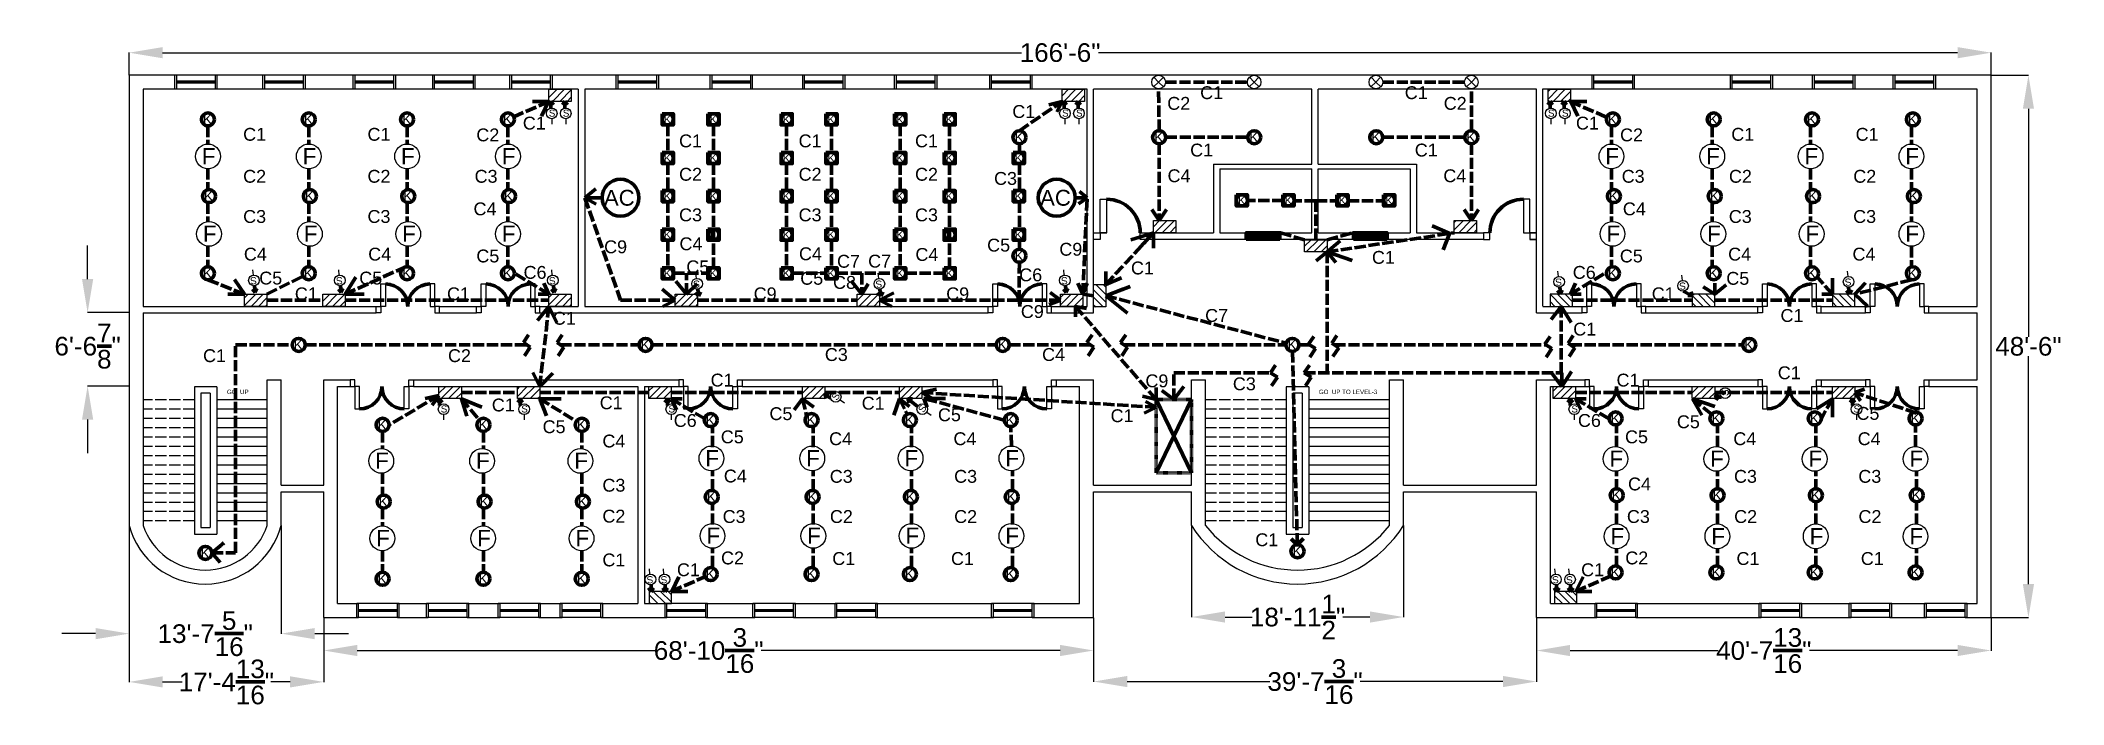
# Model space of a CAD drawing. Header units: inches. Extents: x -110 to 2061, y -108 to 604.
import ezdxf

# ---------------------------------------------------------------- set-up
doc = ezdxf.new("R2010")
doc.units = ezdxf.units.IN
doc.header["$MEASUREMENT"] = 0
for name, pattern in [('ACAD_ISO02W100', [15, 12, -3]), ('ACAD_ISO03W100', [30, 12, -18]), ('DASHDOT', [1, 0.5, -0.25, 0, -0.25])]:
    doc.linetypes.add(name, pattern=pattern)
doc.layers.add('Conduit', color=131, linetype='Continuous', plot=False)
for name, color, linetype in [('Door', 40, 'Continuous'), ('Fan', 5, 'Continuous'), ('Light', 2, 'Continuous'), ('Measurement', 253, 'Continuous'), ('Sitchboard', 220, 'Continuous'), ('Socket', 110, 'Continuous'), ('Stairase', 120, 'Continuous'), ('Window', 90, 'Continuous')]:
    doc.layers.add(name, color=color, linetype=linetype)
doc.styles.get("Standard").update_dxf_attribs({"font": 'arial.ttf'})
doc.dimstyles.new('Annotative', dxfattribs={"dimscale": 0, "dimtxt": 20, "dimasz": 36, "dimexe": 0.18, "dimexo": 0.0625, "dimgap": 0.09, "dimtad": 0, "dimtih": 1, "dimtoh": 1, "dimdec": 4, "dimzin": 0, "dimdsep": 46, "dimlunit": 4, "dimtxsty": 'Standard', "dimcen": 0.09, "dimadec": 0, "dimazin": 0, "dimtfac": 1, "dimtdec": 4, "dimtofl": 0, "dimtmove": 0, "dimatfit": 3, "dimfxl": 1, "dimtolj": 1, "dimtzin": 0, "dimarcsym": 0})

msp = doc.modelspace()

# ---------------------------------------------------------------- texts
at = {"layer": 'Conduit', "lineweight": 158}
for s, p in [('C2', (1098.99503, 529.93797)), ('C1', (1134.32911, 541.38876)), ('C1', (1353.87788, 541.38876)), ('C2', (1395.67262, 529.93797)), ('C1', (407.49667, 508.75822)), ('C1', (932.72386, 521.19852)), ('C1', (1537.56176, 508.75822)), ('C1', (107.3904, 496.71682)), ('C1', (240.80896, 496.71682)), ('C2', (357.64014, 496.09027)), ('C1', (575.17683, 489.65575)), ('C1', (703.42968, 489.65575)), ('C1', (828.35609, 489.65575)), ('C2', (1584.89788, 496.09027)), ('C1', (1704.24947, 496.71682)), ('C1', (1837.66803, 496.71682)), ('C1', (1123.59301, 479.82147)), ('C1', (1364.61398, 479.82147)), ('C2', (107.3904, 451.65867)), ('C2', (240.80896, 451.65867)), ('C3', (355.74394, 451.65867)), ('C2', (575.17683, 453.83235)), ('C2', (703.42968, 453.83235)), ('C2', (828.35609, 453.83235)), ('C3', (913.15732, 449.39121)), ('C4', (1099.3201, 452.25906)), ('C4', (1395.26291, 452.25906)), ('C3', (1586.65301, 451.65867)), ('C2', (1701.72905, 451.65867)), ('C2', (1835.14761, 451.65867)), ('C3', (107.3904, 408.54268)), ('C3', (240.80896, 408.54268)), ('C4', (354.57772, 416.69976)), ('C3', (575.17683, 410.25336)), ('C3', (703.42968, 410.25336)), ('C3', (828.35609, 410.25336)), ('C4', (1587.87565, 416.69976)), ('C3', (1701.58798, 408.54268)), ('C3', (1835.00654, 408.54268)), ('C4', (575.57877, 379.23103)), ('C5', (905.73407, 377.81329)), ('C4', (108.16788, 368.14572)), ('C4', (241.58644, 368.14572)), ('C5', (357.64014, 366.16009)), ('C9', (494.75183, 375.98413)), ('C4', (703.83162, 368.5438)), ('C7', (744.67647, 360.48251)), ('C7', (778.03736, 360.64003)), ('C4', (828.75803, 367.79106)), ('C9', (983.19611, 373.35744)), ('C1', (1318.63245, 364.66968)), ('C5', (1584.65336, 366.16009)), ('C4', (1700.86693, 368.14572)), ('C4', (1834.28549, 368.14572)), ('C5', (124.64955, 342.45777)), ('C5', (231.96905, 342.45777)), ('C6', (408.28502, 348.56028)), ('C5', (582.97086, 354.48251)), ('C5', (705.16278, 342.20976)), ('C8', (740.37776, 337.7934)), ('C6', (940.17348, 345.89942)), ('C1', (1060.07967, 353.28851)), ('C6', (1534.12133, 348.56028)), ('C5', (1698.91819, 342.1592)), ('C1', (162.88359, 325.52706)), ('C1', (326.15913, 325.52706)), ('C9', (655.22929, 325.52706)), ('C9', (861.80407, 325.52706)), ('C1', (1618.8993, 325.52706)), ('C1', (439.71712, 299.29416)), ('C9', (941.90951, 306.53748)), ('C7', (1139.65992, 302.35856)), ('C1', (1757.02893, 302.29372)), ('C1', (1534.62495, 287.70942)), ('C1', (64.38241, 259.18253)), ('C2', (327.21021, 259.18253)), ('C3', (731.58292, 260.37398)), ('C4', (964.69636, 260.37398)), ('C1', (608.99844, 233)), ('C9', (1075.58249, 232.18043)), ('C3', (1169.40225, 228.97206)), ('C1', (1581.10133, 233)), ('C1', (1754.13037, 240.8067)), ('C1', (374.22482, 206.26993)), ('C1', (490.01842, 208.6132)), ('C1', (771.13885, 208.18936)), ('C5', (428.73582, 182.9325)), ('C6', (569.42682, 189.65267)), ('C5', (672.12034, 196.94619)), ('C5', (852.94944, 195.75518)), ('C1', (1038.19151, 194.74768)), ('C6', (1539.69334, 189.65267)), ('C5', (1645.85299, 188.25628)), ('C5', (1838.5477, 197.24477)), ('C4', (492.89541, 167.58202)), ('C5', (619.95885, 172.05286)), ('C4', (736.17243, 170.06722)), ('C4', (869.59099, 170.06722)), ('C5', (1590.22537, 172.05286)), ('C4', (1706.43895, 170.06722)), ('C4', (1839.85751, 170.06722)), ('C3', (492.89541, 120.14326)), ('C4', (623.18115, 130.05165)), ('C3', (736.89348, 129.67967)), ('C3', (870.31204, 129.67967)), ('C4', (1593.44766, 121.51318)), ('C3', (1707.16, 129.67967)), ('C3', (1840.57856, 129.67967)), ('C2', (492.89541, 86.98219)), ('C3', (621.9585, 86.56368)), ('C2', (737.03455, 86.55428)), ('C2', (870.31204, 86.55428)), ('C3', (1592.22502, 86.56368)), ('C2', (1707.30107, 86.55427)), ('C2', (1840.71962, 86.55427)), ('C1', (1193.49001, 61.64982)), ('C1', (492.89541, 40.00401)), ('C1', (572.86725, 29.45473)), ('C2', (620.20337, 42.12268)), ('C1', (739.55497, 41.49613)), ('C1', (866.92629, 41.49613)), ('C1', (1543.13377, 29.45473)), ('C2', (1590.46989, 42.12267)), ('C1', (1709.82148, 41.49613)), ('C1', (1843.24004, 41.49613))]:
    msp.add_text(s, height=13.787057, dxfattribs=at).set_placement(p)
at = {"layer": 'Stairase', "linetype": 'ACAD_ISO02W100', "lineweight": 100}
for s, height, p in [('GO  UP', 4.747032, (90.03411, 224.8476)), ('GO  UP TO LEVEL-3', 4.7470316, (1261.66551, 224.8476))]:
    msp.add_text(s, height=height, dxfattribs=at).set_placement(p)

# ---------------------------------------------------------------- blocks, each defined once
blk = doc.blocks.new('Door large')
at = {"layer": 'Door'}
for points in [[(-53, -36), (-58, -36), (-58, -12), (-53, -12)], [(-5, -36), (0, -36), (0, -12), (-5, -12)], [(-58, -43), (-63, -43), (-63, -36), (-58, -36)], [(0, -43), (5, -43), (5, -36), (0, -36)]]:
    blk.add_lwpolyline(points, close=True, dxfattribs=at)
at = {"layer": 'Door', "lineweight": 100}
for centre, start, end in [((-53, -36), 0, 90), ((-5, -36), 90, 180)]:
    blk.add_arc(centre, 24, start, end, dxfattribs=at)
blk = doc.blocks.new('Single door')
at = {"layer": 'Door'}
for points in [[(74.8, 265.4), (81.8, 265.4), (81.8, 301.4), (74.8, 301.4)], [(31.8, 258.4), (38.8, 258.4), (38.8, 265.4), (31.8, 265.4)], [(81.8, 258.4), (88.8, 258.4), (88.8, 265.4), (81.8, 265.4)]]:
    blk.add_lwpolyline(points, close=True, dxfattribs=at)
at = {"layer": 'Door', "lineweight": 100}
blk.add_arc((74.8, 265.4), 36, 90, 180, dxfattribs=at)
blk = doc.blocks.new('*U19')
at = {"layer": 'Window'}
for p, q in [((-46.8, 0), (-46.8, 15)), ((-44.8, 15), (-46.8, 15)), ((-44.8, 0), (-46.8, 0)), ((-44.8, 0), (-44.8, 15)), ((-3.2, 15), (-44.8, 15)), ((-3.2, 8.5), (-44.8, 8.5)), ((-3.2, 7.5), (-44.8, 7.5)), ((-3.2, 6.5), (-44.8, 6.5)), ((-3.2, 0), (-44.8, 0)), ((-3.2, 0), (-3.2, 15)), ((-1.2, 15), (-3.2, 15)), ((-1.2, 0), (-3.2, 0)), ((-1.2, 0), (-1.2, 15))]:
    blk.add_line(p, q, dxfattribs=at)
blk = doc.blocks.new('Tubelight')
at = {"layer": 'Conduit', "lineweight": 100}
h = blk.add_hatch(dxfattribs=at)
h.set_pattern_fill('ANSI31', color=256)
h.paths.add_polyline_path([(-30.3, -11.1), (-17.4, -11.1), (-17.4, 3.9), (-30.3, 3.9)], flags=9)
at = {"layer": 'Light', "lineweight": 100}
blk.add_circle((-24, -3.5), 6.99, dxfattribs=at)
blk.add_text('K', height=10.7, dxfattribs=at).set_placement((-29.4, -8.8))
blk = doc.blocks.new('Fan')
at = {"layer": 'Fan'}
blk.add_circle((0, 0), 13.3, dxfattribs=at)
at = {"layer": 'Fan', "lineweight": 100}
blk.add_text('F', height=17.3, dxfattribs=at).set_placement((-6.6, -8.4))
blk = doc.blocks.new('Switchboard')
at = {"layer": 'Sitchboard'}
h = blk.add_hatch(dxfattribs=at)
h.set_pattern_fill('ANSI31', color=256, scale=45)
h.set_pattern_definition([(45, (-544.183, -388.709), (-3.977476, 3.977476), [])])
h.paths.add_polyline_path([(-12, 6.5), (12, 6.5), (12, -6.5), (-12, -6.5)])
blk.add_lwpolyline([(-12, 6.5), (12, 6.5), (12, -6.5), (-12, -6.5)], close=True, dxfattribs=at)
blk = doc.blocks.new('Recessed Light')
at = {"layer": 'Light', "lineweight": 100}
blk.add_lwpolyline([(-6, 6), (6, 6), (6, -6), (-6, -6)], close=True, dxfattribs=at)
blk.add_circle((0, 0), 6, dxfattribs=at)
blk.add_text('K', height=8.42, dxfattribs=at).set_placement((-4.2, -4.3))
blk = doc.blocks.new('2 pin socket')
at = {"layer": 'Socket'}
blk.add_line((0, -5.7), (0, -11.4), dxfattribs=at)
blk.add_circle((0, 0), 5.73, dxfattribs=at)
at = {"layer": 'Socket', "lineweight": 100}
blk.add_text('S', height=7.54, dxfattribs=at).set_placement((-3.1, -3.5))
blk = doc.blocks.new('_Open90')
at = {"color": 0, "linetype": 'ByBlock', "lineweight": -2}
for p, q in [((-4.1, 2.6), (0, 0)), ((-4.1, -2.6), (0, 0)), ((0, 0), (-1, 0))]:
    blk.add_line(p, q, dxfattribs=at)
blk = doc.blocks.new('3 PIN SOCKET')
at = {"layer": 'Socket'}
blk.add_blockref('2 pin socket', (0, 0), dxfattribs=at)
blk = doc.blocks.new('Exhaust Fan')
at = {"layer": 'Fan'}
for q in [(580.7, 776.6), (580.8, 786.7), (591.1, 786.8), (591.2, 776.5)]:
    blk.add_line((586, 781.6), q, dxfattribs=at)
blk.add_circle((586, 781.6), 7.3, dxfattribs=at)
blk = doc.blocks.new('*D21')
at = {"layer": 'Defpoints', "color": 0, "lineweight": 100, "transparency": 16777216}
for p in [(1983, 591.2), (-15, 567), (1983, 567)]:
    blk.add_point(p, dxfattribs=at)
at = {"layer": 'Measurement', "color": 0, "lineweight": -2, "transparency": 16777216}
for p, q in [((-15, 567.1), (-15, 591.4)), ((21, 591.2), (942.7, 591.2)), ((1947, 591.2), (1025.3, 591.2)), ((1983, 567.1), (1983, 591.4))]:
    blk.add_line(p, q, dxfattribs=at)
at = {"layer": 'Measurement', "color": 0, "lineweight": 100, "transparency": 16777216}
for points in [[(21, 597.2), (21, 585.2), (-15, 591.2)], [(1947, 597.2), (1947, 585.2), (1983, 591.2)]]:
    blk.add_solid(points, dxfattribs=at)
at = {"layer": 'Measurement', "color": 0, "lineweight": 100, "transparency": 16777216, "insert": (984, 591.2), "char_height": 20, "attachment_point": 5}
blk.add_mtext('\\A1;166\'-6"', dxfattribs=at)
blk = doc.blocks.new('*D22')
at = {"layer": 'Defpoints', "color": 0, "lineweight": 100, "transparency": 16777216}
for p in [(1983, 567), (1983, -15), (2023.1, -15)]:
    blk.add_point(p, dxfattribs=at)
at = {"layer": 'Measurement', "color": 0, "lineweight": -2, "transparency": 16777216}
for p, q in [((1983.1, 567), (2023.2, 567)), ((2023.1, 531), (2023.1, 286.3)), ((2023.1, 21), (2023.1, 265.7)), ((1983.1, -15), (2023.2, -15))]:
    blk.add_line(p, q, dxfattribs=at)
at = {"layer": 'Measurement', "color": 0, "lineweight": 100, "transparency": 16777216}
for points in [[(2017.1, 531), (2029.1, 531), (2023.1, 567)], [(2017.1, 21), (2029.1, 21), (2023.1, -15)]]:
    blk.add_solid(points, dxfattribs=at)
at = {"layer": 'Measurement', "color": 0, "lineweight": 100, "transparency": 16777216, "insert": (2023.1, 276), "char_height": 20, "attachment_point": 5}
blk.add_mtext('\\A1;48\'-6"', dxfattribs=at)
blk = doc.blocks.new('*D23')
at = {"layer": 'Defpoints', "color": 0, "lineweight": 100, "transparency": 16777216}
for p in [(1495.2, -15), (1983, -15), (1983, -50.3)]:
    blk.add_point(p, dxfattribs=at)
at = {"layer": 'Measurement', "color": 0, "lineweight": -2, "transparency": 16777216}
for p, q in [((1495.2, -15.1), (1495.2, -50.5)), ((1983, -15.1), (1983, -50.5)), ((1531.2, -50.3), (1690.2, -50.3)), ((1947, -50.3), (1788, -50.3))]:
    blk.add_line(p, q, dxfattribs=at)
at = {"layer": 'Measurement', "color": 0, "lineweight": 100, "transparency": 16777216}
for points in [[(1531.2, -44.3), (1531.2, -56.3), (1495.2, -50.3)], [(1947, -44.3), (1947, -56.3), (1983, -50.3)]]:
    blk.add_solid(points, dxfattribs=at)
at = {"layer": 'Measurement', "color": 0, "lineweight": 100, "transparency": 16777216, "insert": (1739.1, -50.3), "char_height": 20, "attachment_point": 5}
blk.add_mtext('\\A1;40\'-7{\\H1x;\\S13/16;}"', dxfattribs=at)
blk = doc.blocks.new('*D24')
at = {"layer": 'Defpoints', "color": 0, "lineweight": 100, "transparency": 16777216}
for p in [(193.8, -15), (1020, -15), (1020, -50.3)]:
    blk.add_point(p, dxfattribs=at)
at = {"layer": 'Measurement', "color": 0, "lineweight": -2, "transparency": 16777216}
for p, q in [((193.8, -15.1), (193.8, -50.5)), ((1020, -15.1), (1020, -50.5)), ((229.8, -50.3), (550.6, -50.3)), ((984, -50.3), (663.2, -50.3))]:
    blk.add_line(p, q, dxfattribs=at)
at = {"layer": 'Measurement', "color": 0, "lineweight": 100, "transparency": 16777216}
for points in [[(229.8, -44.3), (229.8, -56.3), (193.8, -50.3)], [(984, -44.3), (984, -56.3), (1020, -50.3)]]:
    blk.add_solid(points, dxfattribs=at)
at = {"layer": 'Measurement', "color": 0, "lineweight": 100, "transparency": 16777216, "insert": (606.9, -50.3), "char_height": 20, "attachment_point": 5}
blk.add_mtext('\\A1;68\'-10{\\H1x;\\S3/16;}"', dxfattribs=at)
blk = doc.blocks.new('*D26')
at = {"layer": 'Defpoints', "color": 0, "lineweight": 100, "transparency": 16777216}
for p in [(1020, -15), (1495.2, -15), (1495.2, -83.6)]:
    blk.add_point(p, dxfattribs=at)
at = {"layer": 'Measurement', "color": 0, "lineweight": -2, "transparency": 16777216}
for p, q in [((1020, -15.1), (1020, -83.8)), ((1495.2, -15.1), (1495.2, -83.8)), ((1056, -83.6), (1209.1, -83.6)), ((1459.2, -83.6), (1306.1, -83.6))]:
    blk.add_line(p, q, dxfattribs=at)
at = {"layer": 'Measurement', "color": 0, "lineweight": 100, "transparency": 16777216}
for points in [[(1056, -77.6), (1056, -89.6), (1020, -83.6)], [(1459.2, -77.6), (1459.2, -89.6), (1495.2, -83.6)]]:
    blk.add_solid(points, dxfattribs=at)
at = {"layer": 'Measurement', "color": 0, "lineweight": 100, "transparency": 16777216, "insert": (1257.6, -83.6), "char_height": 20, "attachment_point": 5}
blk.add_mtext('\\A1;39\'-7{\\H1x;\\S3/16;}"', dxfattribs=at)
blk = doc.blocks.new('*D27')
at = {"layer": 'Defpoints', "color": 0, "lineweight": 100, "transparency": 16777216}
for p in [(-15, 84), (193.8, -15), (-15, -84)]:
    blk.add_point(p, dxfattribs=at)
at = {"layer": 'Measurement', "color": 0, "lineweight": -2, "transparency": 16777216}
for p, q in [((-15, 83.9), (-15, -84.2)), ((193.8, -15.1), (193.8, -84.2)), ((21, -84), (41.8, -84)), ((157.8, -84), (137, -84))]:
    blk.add_line(p, q, dxfattribs=at)
at = {"layer": 'Measurement', "color": 0, "lineweight": 100, "transparency": 16777216}
for points in [[(21, -78), (21, -90), (-15, -84)], [(157.8, -78), (157.8, -90), (193.8, -84)]]:
    blk.add_solid(points, dxfattribs=at)
at = {"layer": 'Measurement', "color": 0, "lineweight": 100, "transparency": 16777216, "insert": (89.4, -84), "char_height": 20, "attachment_point": 5}
blk.add_mtext('\\A1;17\'-4{\\H1x;\\S13/16;}"', dxfattribs=at)
blk = doc.blocks.new('*D28')
at = {"layer": 'Defpoints', "color": 0, "lineweight": 100, "transparency": 16777216}
for p in [(1125, 84), (1352.5, 84), (1352.5, -14.4)]:
    blk.add_point(p, dxfattribs=at)
at = {"layer": 'Measurement', "color": 0, "lineweight": -2, "transparency": 16777216}
for p, q in [((1125, 83.9), (1125, -14.5)), ((1352.5, 83.9), (1352.5, -14.5)), ((1161, -14.4), (1190.2, -14.4)), ((1316.5, -14.4), (1287.3, -14.4))]:
    blk.add_line(p, q, dxfattribs=at)
at = {"layer": 'Measurement', "color": 0, "lineweight": 100, "transparency": 16777216}
for points in [[(1161, -8.4), (1161, -20.4), (1125, -14.4)], [(1316.5, -8.4), (1316.5, -20.4), (1352.5, -14.4)]]:
    blk.add_solid(points, dxfattribs=at)
at = {"layer": 'Measurement', "color": 0, "lineweight": 100, "transparency": 16777216, "insert": (1238.8, -14.4), "char_height": 20, "attachment_point": 5}
blk.add_mtext('\\A1;18\'-11{\\H1x;\\S1/2;}"', dxfattribs=at)
blk = doc.blocks.new('*D30')
at = {"layer": 'Defpoints', "color": 0, "lineweight": 100, "transparency": 16777216}
for p in [(-15, 84), (148.3, 84), (-15, -32.2)]:
    blk.add_point(p, dxfattribs=at)
at = {"layer": 'Measurement', "color": 0, "lineweight": -2, "transparency": 16777216}
for p, q in [((-15, 83.9), (-15, -32.4)), ((148.3, 83.9), (148.3, -32.4)), ((-51, -32.2), (-87, -32.2)), ((184.3, -32.2), (220.3, -32.2))]:
    blk.add_line(p, q, dxfattribs=at)
at = {"layer": 'Measurement', "color": 0, "lineweight": 100, "transparency": 16777216}
for points in [[(-51, -26.2), (-51, -38.2), (-15, -32.2)], [(184.3, -26.2), (184.3, -38.2), (148.3, -32.2)]]:
    blk.add_solid(points, dxfattribs=at)
at = {"layer": 'Measurement', "color": 0, "lineweight": 100, "transparency": 16777216, "insert": (66.7, -32.2), "char_height": 20, "attachment_point": 5}
blk.add_mtext('\\A1;13\'-7{\\H1x;\\S5/16;}"', dxfattribs=at)
blk = doc.blocks.new('*D31')
at = {"layer": 'Defpoints', "color": 0, "lineweight": 100, "transparency": 16777216}
for p in [(-15, 312.3), (-59.5, 233.5), (-15, 233.5)]:
    blk.add_point(p, dxfattribs=at)
at = {"layer": 'Measurement', "color": 0, "lineweight": -2, "transparency": 16777216}
for p, q in [((-59.5, 348.3), (-59.5, 384.3)), ((-15.1, 312.3), (-59.7, 312.3)), ((-15.1, 233.5), (-59.7, 233.5)), ((-59.5, 197.5), (-59.5, 161.5))]:
    blk.add_line(p, q, dxfattribs=at)
at = {"layer": 'Measurement', "color": 0, "lineweight": 100, "transparency": 16777216}
for points in [[(-65.5, 348.3), (-53.5, 348.3), (-59.5, 312.3)], [(-65.5, 197.5), (-53.5, 197.5), (-59.5, 233.5)]]:
    blk.add_solid(points, dxfattribs=at)
at = {"layer": 'Measurement', "color": 0, "lineweight": 100, "transparency": 16777216, "insert": (-59.5, 276.3), "char_height": 20, "attachment_point": 5}
blk.add_mtext('\\A1;6\'-6{\\H1x;\\S7/8;}"', dxfattribs=at)
blk = doc.blocks.new('AC')
at = {"layer": 'Fan', "lineweight": 100}
blk.add_circle((12.7, 0), 19.8, dxfattribs=at)
at = {"layer": 'Fan', "linetype": 'ACAD_ISO03W100', "lineweight": 158}
blk.add_text('AC', height=17, dxfattribs=at).set_placement((-5.1, -8.6))

# ---------------------------------------------------------------- dimensions: what is measured, and where the dimension line sits
at = {"layer": 'Measurement', "lineweight": 100}
for base, p1, p2, picture, middle in [((1983, 591.21225), (-15, 567), (1983, 567), '*D21', (984, 591.21225)), ((-15, -32.19391), (148.31712, 84), (-15, 84), '*D30', (66.65856, -32.19391)), ((-15, -84.00129), (193.8, -15), (-15, 84), '*D27', (89.4, -84.00129)), ((1352.52, -14.3549), (1125, 84), (1352.52, 84), '*D28', (1238.76, -14.3549)), ((1020, -50.31781), (193.8, -15), (1020, -15), '*D24', (606.9, -50.31781)), ((1495.2, -83.62129), (1020, -15), (1495.2, -15), '*D26', (1257.6, -83.62129)), ((1983, -50.31781), (1495.2, -15), (1983, -15), '*D23', (1739.1, -50.31781))]:
    dim = msp.add_linear_dim(base=base, p1=p1, p2=p2, dimstyle='Annotative', dxfattribs=at)
    dim.commit()
    dim.dimension.update_dxf_attribs({"geometry": picture, "text_midpoint": middle})
dim = msp.add_linear_dim(base=(2023.05299, -15), p1=(1983, 567), p2=(1983, -15), angle=90, dimstyle='Annotative', dxfattribs=at)
dim.commit()
dim.dimension.update_dxf_attribs({"geometry": '*D22', "text_midpoint": (2023.05299, 276)})
dim = msp.add_linear_dim(base=(-59.47597, 233.47986), p1=(-15, 312.32856), p2=(-15, 233.47986), angle=90, dimstyle='Annotative', dxfattribs=at)
dim.commit()
dim.dimension.update_dxf_attribs({"geometry": '*D31', "text_midpoint": (-59.47597, 276.32856), "dimtype": 160})

# ---------------------------------------------------------------- linework, layer by layer
for p, q in [((467, 552), (467, 319)), ((474, 552), (474, 319)), ((1013, 319), (1013, 552)), ((1020, 397.96991), (1020, 552)), ((1254.1, 471.46991), (1254.1, 552)), ((1261.1, 471.46991), (1261.1, 552)), ((1495.2, 397.96991), (1495.2, 552)), ((1502.18104, 319.27472), (1502.18104, 552.27472)), ((1148.6, 471.46991), (1148.6, 397.96991)), ((1148.6, 471.46991), (1254.1, 471.46991)), ((1155.6, 466.46991), (1254.1, 466.46991)), ((1155.6, 466.46991), (1155.6, 397.96991)), ((1254.1, 397.96991), (1254.1, 466.46991)), ((1261.1, 471.46991), (1366.6, 471.46991)), ((1261.1, 397.96991), (1261.1, 466.46991)), ((1261.1, 466.46991), (1359.6, 466.46991)), ((1359.6, 466.46991), (1359.6, 397.96991)), ((1366.6, 471.46991), (1366.6, 397.96991)), ((1020, 397.96991), (1034, 397.96991)), ((1020, 312), (1020, 390.96991)), ((1020, 390.96991), (1027, 390.96991)), ((1070, 397.96991), (1148.6, 397.96991)), ((1077, 390.96991), (1183.85, 390.96991)), ((1155.6, 397.96991), (1183.85, 397.96991)), ((1219.85, 397.96991), (1254.1, 397.96991)), ((1219.85, 390.96991), (1298.85, 390.96991)), ((1261.1, 397.96991), (1298.85, 397.96991)), ((1334.85, 397.96991), (1359.6, 397.96991)), ((1334.85, 390.96991), (1438.2, 390.96991)), ((1366.6, 397.96991), (1438.2, 397.96991)), ((1481.2, 397.96991), (1495.2, 397.96991)), ((1488.2, 390.96991), (1495.2, 390.96991)), ((1495.2, 312), (1495.2, 390.96991)), ((0, 319), (250.05404, 319)), ((0, 312), (250.05404, 312)), ((318.05404, 319), (362.76605, 319)), ((318.05404, 312), (357.76605, 312)), ((425.76605, 319), (467, 319)), ((425.76605, 312), (906.85683, 312)), ((474, 319), (906.85683, 319)), ((974.85683, 319), (1013, 319)), ((974.85683, 312), (1020, 312)), ((1495.2, 312), (1544.37085, 312)), ((1502.18104, 319), (1544.37085, 319)), ((1612.37085, 319), (1732.65011, 319)), ((1612.37085, 312), (1732.65011, 312)), ((1800.65011, 319), (1848.32498, 319)), ((1800.65011, 312), (1848.32498, 312)), ((1916.32498, 319), (1968, 319)), ((1916.32498, 312), (1968, 312)), ((133.31712, 84), (133.31712, 240)), ((133.31712, 240), (148.31712, 240)), ((148.31712, 127), (148.31712, 240)), ((193.8, 240), (222.26292, 240)), ((193.8, 127), (193.8, 240)), ((290.26292, 240), (574.99844, 240)), ((642.99844, 240), (911.73631, 240)), ((974.73631, 240), (1020, 240)), ((1020, 127), (1020, 240)), ((1125, 240), (1140, 240)), ((1125, 127), (1125, 240)), ((1140, 84), (1140, 240)), ((1337.52, 84), (1337.52, 240)), ((1337.52, 240), (1352.52, 240)), ((1352.52, 127), (1352.52, 240)), ((1495.2, 240), (1547.10133, 240)), ((1495.2, 127), (1495.2, 240)), ((1615.10133, 240), (1732.65011, 240)), ((1800.65011, 240), (1848.32498, 240)), ((1916.32498, 240), (1968, 240)), ((208.8, 233), (222.26292, 233)), ((208.8, 0), (208.8, 233)), ((290.26292, 233), (531, 233)), ((531, 233), (531, 0)), ((538, 233), (538, 0)), ((538, 233), (579.99844, 233)), ((642.99844, 233), (911.73631, 233)), ((969.73631, 233), (1005, 233)), ((1005, 0), (1005, 233)), ((1510.2, 233), (1547.10133, 233)), ((1510.2, 0), (1510.2, 233)), ((1615.10133, 233), (1732.65011, 233)), ((1800.65011, 233), (1848.32498, 233)), ((1916.32498, 233), (1968, 233)), ((148.31712, 127), (193.8, 127)), ((148.31712, 120), (193.8, 120)), ((148.31712, 84), (148.31712, 120)), ((193.8, -15), (193.8, 120)), ((1020, 127), (1125, 127)), ((1020, -15), (1020, 120)), ((1020, 120), (1125, 120)), ((1125, 84), (1125, 120)), ((1352.52, 127), (1495.2, 127)), ((1352.52, 120), (1495.2, 120)), ((1352.52, 84), (1352.52, 120)), ((1495.2, -15), (1495.2, 120))]:
    msp.add_line(p, q)
for points in [[(36.00885, 567), (-15, 567), (-15, 84)], [(130.53299, 567), (77.69648, 567)], [(227.49637, 567), (172.22062, 567)], [(312.75762, 567), (269.184, 567)], [(395.5977, 567), (354.44525, 567)], [(509.78027, 567), (437.28533, 567)], [(610.47381, 567), (551.4679, 567)], [(709.76883, 567), (652.16144, 567)], [(808.36459, 567), (751.45646, 567)], [(910.45666, 567), (850.05222, 567)], [(1556.77521, 567), (952.14429, 567)], [(1705.20288, 567), (1598.46284, 567)], [(1793.48455, 567), (1746.89051, 567)], [(1879.93731, 567), (1835.17218, 567)], [(1955.28089, -15), (1983, -15), (1983, 567), (1921.62494, 567)], [(36.00885, 552), (0, 552), (0, 319)], [(130.53299, 552), (77.69648, 552)], [(227.49637, 552), (172.22062, 552)], [(312.75762, 552), (269.184, 552)], [(395.5977, 552), (354.44525, 552)], [(467, 552), (435.50379, 552)], [(509.78027, 552), (474, 552)], [(610.47381, 552), (551.4679, 552)], [(709.76883, 552), (652.16144, 552)], [(808.36459, 552), (751.45646, 552)], [(910.45666, 552), (850.05222, 552)], [(1013, 552), (952.14429, 552)], [(1178.6, 552), (1020, 552)], [(1254.1, 552), (1178.6, 552)], [(1336.6, 552), (1261.1, 552)], [(1495.2, 552), (1336.6, 552)], [(1556.77521, 552), (1502.18104, 552)], [(1705.20288, 552), (1598.46284, 552)], [(1793.48455, 552), (1746.89051, 552)], [(1879.93731, 552), (1835.17218, 552)], [(1968, 319), (1968, 552), (1921.62494, 552)], [(0, 312), (0, 240)], [(1968, 240), (1968, 312)], [(0, 240), (0, 84)], [(1955.28089, 0), (1968, 0), (1968, 233)], [(208.8, 0), (231.23885, 0)], [(272.92648, 0), (306.05974, 0)], [(347.74737, 0), (382.97842, 0)], [(424.66605, 0), (449.67044, 0)], [(491.35807, 0), (531, 0)], [(538, 0), (566.90438, 0)], [(603.74382, 0), (656.38936, 0)], [(698.07699, 0), (744.4962, 0)], [(786.18383, 0), (912.53048, 0)], [(954.21811, 0), (1005, 0)], [(1510.2, 0), (1560.07955, 0)], [(1601.76718, 0), (1736.2643, 0)], [(1777.95193, 0), (1832.78039, 0)], [(1874.46802, 0), (1913.59326, 0)], [(193.8, -15), (231.23885, -15)], [(272.92648, -15), (306.05974, -15)], [(347.74737, -15), (382.97842, -15)], [(424.66605, -15), (449.67044, -15)], [(491.35807, -15), (562.05618, -15)], [(603.74382, -15), (656.38936, -15)], [(698.07699, -15), (744.4962, -15)], [(786.18383, -15), (912.53048, -15)], [(954.21811, -15), (1020, -15)], [(1495.2, -15), (1560.07955, -15)], [(1601.76718, -15), (1736.2643, -15)], [(1777.95193, -15), (1832.78039, -15)], [(1874.46802, -15), (1913.59326, -15)]]:
    msp.add_lwpolyline(points)
for centre, radius, start, end in [((66.65856, 105.43238), 84.42433, 194.70633989, 345.29366011), ((66.65856, 106.28503), 70.28503, 198.48561324, 341.51438676), ((1238.76, 155.3094), 134.26231, 212.08116177, 327.91883823), ((1238.76, 161.59935), 125.59935, 218.15801723, 321.84198277)]:
    msp.add_arc(centre, radius, start, end)
at = {"layer": 'Conduit', "linetype": 'ACAD_ISO02W100', "lineweight": 158}
for p, q in [((1090.33902, 507.47593), (1089.68888, 552.4)), ((1096.98888, 559.7), (1184.96478, 559.7)), ((1330.17627, 559.7), (1418.0131, 559.7)), ((1425.29695, 507.47593), (1425.29695, 552)), ((435.50379, 538.94588), (397.9317, 522.48586)), ((940.39473, 507.43644), (986.24571, 538.94588)), ((1531.59889, 538.94588), (1569.17098, 522.48586)), ((69.62248, 512.68968), (69.62248, 493.13539)), ((177.81005, 512.68968), (177.81005, 493.13539)), ((283.34075, 512.68968), (283.34075, 493.13539)), ((391.52831, 512.68968), (391.52831, 493.13539)), ((563.03416, 513.68059), (563.03416, 484.23383)), ((612.10241, 513.68059), (612.10241, 484.23383)), ((690.57471, 513.68059), (690.57471, 484.23383)), ((738.67647, 513.68059), (738.67647, 484.23383)), ((812.48444, 513.68059), (812.48444, 484.23383)), ((865.50001, 513.68059), (865.50001, 484.23383)), ((1097.32994, 500.48501), (1185.33127, 500.48501)), ((1330.3047, 500.48501), (1418.30603, 500.48501)), ((1575.57436, 512.68968), (1575.57436, 493.13539)), ((1683.76193, 512.68968), (1683.76193, 493.13539)), ((1789.29263, 512.68968), (1789.29263, 493.13539)), ((1897.48019, 512.68968), (1897.48019, 493.13539)), ((940.39473, 493.4546), (940.39473, 484.19419)), ((1090.33902, 493.4941), (1090.33902, 411.02403)), ((1425.29695, 493.4941), (1425.29695, 411.02403)), ((69.62248, 467.14099), (69.62248, 444.16923)), ((177.81005, 467.14099), (177.81005, 444.16923)), ((283.34075, 467.14099), (283.34075, 444.16923)), ((391.52831, 467.14099), (391.52831, 444.16923)), ((563.03416, 472.23383), (563.03416, 443.2763)), ((612.10241, 472.23383), (612.10241, 443.2763)), ((690.57471, 472.23383), (690.57471, 443.2763)), ((738.67647, 472.23383), (738.67647, 443.2763)), ((812.48444, 472.23383), (812.48444, 443.2763)), ((865.50001, 472.23383), (865.50001, 443.2763)), ((940.39473, 472.27348), (940.39473, 443.23665)), ((1575.57436, 467.14099), (1575.57436, 444.16923)), ((1683.76193, 467.14099), (1683.76193, 444.16923)), ((1789.29263, 467.14099), (1789.29263, 444.16923)), ((1897.48019, 467.14099), (1897.48019, 444.16923)), ((474, 435.5), (512.34506, 325.52706)), ((1008.34832, 332.05412), (1013, 435.5)), ((69.62248, 430.38337), (69.62248, 409.99824)), ((177.81005, 430.38337), (177.81005, 409.99824)), ((283.34075, 430.38337), (283.34075, 409.99824)), ((391.52831, 430.38337), (391.52831, 409.99824)), ((563.03416, 431.2763), (563.03416, 401.92949)), ((612.10241, 431.2763), (612.10241, 360.48251)), ((690.57471, 431.2763), (690.57471, 401.92949)), ((738.67647, 431.2763), (738.67647, 401.92949)), ((812.48444, 431.2763), (812.48444, 401.92949)), ((865.50001, 431.2763), (865.50001, 360.48251)), ((940.39473, 431.31594), (940.39473, 401.88984)), ((1223.70089, 432.46706), (1185.09609, 432.74178)), ((1258.43035, 432.21991), (1234.87367, 432.38755)), ((1258.43035, 390.55336), (1258.43035, 432.21991)), ((1258.43035, 432.21991), (1281.64227, 432.21991)), ((1292.81505, 432.21991), (1331.19267, 432.21991)), ((1575.57436, 430.38337), (1575.57436, 409.99824)), ((1683.76193, 430.38337), (1683.76193, 409.99824)), ((1789.29263, 430.38337), (1789.29263, 409.99824)), ((1897.48019, 430.38337), (1897.48019, 409.99824)), ((1033.05412, 342.41789), (1084.3, 397.96991)), ((1246.44129, 390.55336), (1219.85, 397.96991)), ((1270.4194, 390.55336), (1298.85, 397.96991)), ((1270.4194, 377.49923), (1406.9219, 397.96991)), ((69.62248, 384.00384), (69.62248, 361.47342)), ((177.81005, 384.00384), (177.81005, 361.47342)), ((283.34075, 384.00384), (283.34075, 361.47342)), ((391.52831, 384.00384), (391.52831, 361.47342)), ((563.03416, 389.92949), (563.03416, 360.48251)), ((690.57471, 389.92949), (690.57471, 360.48251)), ((738.67647, 389.92949), (738.67647, 360.48251)), ((812.48444, 389.92949), (812.48444, 360.48251)), ((940.39473, 389.96913), (940.39473, 380.25361)), ((1270.4194, 377.49923), (1270.4194, 247.84343)), ((1575.57436, 384.00384), (1575.57436, 361.47342)), ((1683.76193, 384.00384), (1683.76193, 361.47342)), ((1789.29263, 384.00384), (1789.29263, 361.47342)), ((1897.53504, 383.44897), (1897.53504, 361.30312)), ((69.62248, 347.49159), (108.95272, 332.05412)), ((132.93083, 332.05412), (171.55655, 351.35732)), ((216.81446, 332.05412), (280.4588, 360.85175)), ((435.50379, 332.05412), (398.51923, 354.48251)), ((569.03416, 354.48251), (606.10241, 354.48251)), ((582.97086, 332.05412), (582.97086, 354.48251)), ((696.57471, 354.48251), (733.20367, 354.48251)), ((744.37645, 354.48251), (807.01164, 354.48251)), ((771.13385, 354.48251), (771.13385, 332.05412)), ((818.18442, 354.48251), (859.50001, 354.48251)), ((940.39473, 366.27178), (939.95223, 325.52706)), ((1531.59889, 332.05412), (1568.58345, 354.48251)), ((1686.64387, 332.05412), (1686.64387, 347.61229)), ((1812.79048, 332.05412), (1795.54612, 351.35732)), ((1897.48019, 347.49159), (1836.76859, 332.05412)), ((1008.34832, 332.05412), (1020, 330.42884)), ((1033.05412, 330.42884), (1226.56908, 279.47458)), ((132.93083, 325.52706), (192.83636, 325.52706)), ((216.81446, 325.52706), (435.50379, 325.52706)), ((435.50379, 319), (425.60758, 233)), ((512.34506, 325.52706), (570.98181, 325.52706)), ((594.95992, 325.52706), (766.38832, 325.52706)), ((984.37021, 325.52706), (790.36642, 325.52706)), ((1086.96452, 219.02299), (1000.47796, 319)), ((1521.80759, 319), (1521.80759, 247.84343)), ((1533.79664, 325.52706), (1662.44081, 325.52706)), ((1686.41891, 325.52706), (1812.79048, 325.52706)), ((99.18915, 54.36963), (99.18915, 277.69448)), ((99.18915, 277.69448), (160.04224, 277.69448)), ((174.02407, 277.69448), (411.74017, 277.69448)), ((447.90398, 277.69448), (532.25857, 277.69448)), ((546.2404, 277.69448), (915.49884, 277.69448)), ((929.48067, 277.69448), (1016.50867, 277.69448)), ((1052.67248, 277.69448), (1226.33865, 277.69448)), ((1233.32957, 270.70357), (1238.58308, 63.17802)), ((1240.32048, 277.69448), (1252.02105, 277.69448)), ((1278.35579, 277.69448), (1505.5575, 277.69448)), ((1531.89223, 277.69448), (1716.46434, 277.69448)), ((1105.98226, 219.02299), (1105.98226, 247.84343)), ((1105.98226, 247.84343), (1209.85147, 247.84343)), ((1246.01529, 247.84343), (1522.40082, 247.84343)), ((1522.40082, 247.84343), (1522.40082, 233)), ((317.5404, 223.31995), (264.0643, 191.85535)), ((341.51851, 226.47294), (401.62947, 226.47294)), ((341.51851, 219.94588), (360.74815, 197.1946)), ((425.60758, 226.47294), (542.8229, 226.47294)), ((425.60758, 219.94588), (464.85455, 195.54639)), ((566.801, 226.47294), (707.60481, 226.47294)), ((566.90438, 219.94588), (602.28006, 198.49316)), ((707.60481, 219.94588), (712.05527, 201.58519)), ((731.58292, 226.47294), (811.79488, 226.47294)), ((811.79488, 219.94588), (819.79494, 203.25067)), ((835.77299, 226.47294), (1086.96452, 210.67856)), ((924.01258, 196.94619), (837.6341, 220.20264)), ((1537.1709, 226.47294), (1662.44081, 226.47294)), ((1537.1709, 219.94588), (1574.15546, 197.51749)), ((1662.44081, 219.94588), (1682.9404, 203.17047)), ((1686.41891, 226.47294), (1812.79048, 226.47294)), ((1812.79048, 219.94588), (1800.8723, 198.74308)), ((1903.0522, 204.50841), (1836.76859, 226.47294)), ((257.07338, 184.86444), (257.07338, 166.42045)), ((365.26095, 184.86444), (365.26095, 166.42045)), ((470.79165, 184.86444), (470.79165, 166.42045)), ((610.87986, 167.99617), (610.87986, 190.52658)), ((719.06742, 167.99617), (719.06742, 190.52658)), ((824.59812, 167.99617), (824.59812, 190.52658)), ((931.78933, 169.16419), (931.0035, 189.95527)), ((1581.14638, 167.99616), (1581.14638, 190.52658)), ((1689.33394, 167.99616), (1689.33394, 190.52658)), ((1794.86464, 167.99616), (1794.86464, 190.52658)), ((1901.88582, 168.66269), (1901.88582, 191.75456)), ((257.07338, 140.42605), (257.07338, 116.34398)), ((365.26095, 140.42605), (365.26095, 116.34398)), ((470.79165, 140.42605), (470.79165, 116.34398)), ((610.87986, 121.61664), (610.87986, 142.00177)), ((719.06742, 121.61664), (719.06742, 142.00177)), ((824.59812, 121.61664), (824.59812, 142.00177)), ((932.78569, 121.61664), (932.78569, 142.00177)), ((1581.14638, 121.61663), (1581.14638, 142.00176)), ((1689.33394, 121.61663), (1689.33394, 142.00176)), ((1794.86464, 121.61663), (1794.86464, 142.00176)), ((1903.0522, 121.61663), (1903.0522, 142.00176)), ((257.07338, 102.55813), (257.07338, 83.2833)), ((365.26095, 102.55813), (365.26095, 83.2833)), ((470.79165, 102.55813), (470.79165, 83.2833)), ((610.87986, 84.85902), (610.87986, 107.83078)), ((719.06742, 84.85902), (719.06742, 107.83078)), ((824.59812, 84.85902), (824.59812, 107.83078)), ((932.78569, 84.85902), (932.78569, 107.83078)), ((1581.14638, 84.85901), (1581.14638, 107.83077)), ((1689.33394, 84.85901), (1689.33394, 107.83077)), ((1794.86464, 84.85901), (1794.86464, 107.83077)), ((1903.0522, 84.85901), (1903.0522, 107.83077)), ((73.92757, 54.36963), (86.79475, 65.17496)), ((1238.58308, 63.17802), (1232.031, 69.43374)), ((1238.58308, 63.17802), (1245.16805, 70.0304)), ((73.92757, 54.36963), (99.18915, 54.36963)), ((257.07338, 57.2889), (257.07338, 33.64818)), ((365.26095, 57.2889), (365.26095, 33.64818)), ((470.79165, 57.2889), (470.79165, 33.64818)), ((610.87986, 39.31033), (610.87986, 58.86462)), ((719.06742, 39.31033), (719.06742, 58.86462)), ((824.59812, 39.31033), (824.59812, 58.86462)), ((932.78569, 39.31033), (932.78569, 58.86462)), ((1581.14638, 39.31032), (1581.14638, 58.86461)), ((1689.33394, 39.31032), (1689.33394, 58.86461)), ((1794.86464, 39.31032), (1794.86464, 58.86461)), ((1903.0522, 39.31032), (1903.0522, 58.86461)), ((566.90438, 13.05412), (604.47647, 29.51414)), ((1537.1709, 13.05412), (1574.74299, 29.51414))]:
    msp.add_line(p, q, dxfattribs=at)
at = {"layer": 'Conduit', "lineweight": 158}
for p, q in [((435.50379, 538.94588), (417.92481, 538.94588)), ((417.92481, 538.94588), (435.08029, 538.94588)), ((435.08029, 538.94588), (427.44146, 523.15358)), ((986.24571, 538.94588), (971.8651, 535.41389)), ((986.24571, 538.94588), (980.67839, 527.58603)), ((980.67839, 527.58603), (986.24571, 538.94588)), ((1549.17787, 538.94588), (1532.02238, 538.94588)), ((1532.02238, 538.94588), (1539.66122, 523.15358)), ((474, 435.5), (485.69517, 445.1681)), ((485.69517, 445.1681), (474, 435.5)), ((492.5353, 435.62166), (474, 435.5)), ((474, 435.5), (486.04436, 428.76885)), ((1000.20674, 435.62166), (1013, 435.62166)), ((1013, 435.5), (1003.91086, 429.15164)), ((1004.68301, 442.18207), (1013, 435.5)), ((1090.33902, 411.02403), (1082.5875, 423.08407)), ((1090.33902, 411.02403), (1098.04982, 422.79255)), ((1098.04982, 422.79255), (1090.33902, 411.02403)), ((1425.29695, 411.02403), (1417.54543, 423.08407)), ((1433.00775, 422.79255), (1425.29695, 411.02403)), ((1084.3, 397.96991), (1059.763, 390.31072)), ((1084.3, 397.96991), (1069.57858, 382.01146)), ((1084.3, 397.96991), (1084.3, 381.4507)), ((1084.3, 381.4507), (1084.3, 397.96991)), ((1402.11101, 397.24844), (1383.43888, 405.56492)), ((1402.4, 397.96991), (1395.05484, 379.63254)), ((1270.4194, 377.49923), (1258.73383, 367.76544)), ((1258.73383, 367.76544), (1270.4194, 377.49923)), ((1270.4194, 377.49923), (1284.6347, 389.34023)), ((1270.4194, 377.49923), (1280.06483, 365.91974)), ((1270.4194, 377.49923), (1297.46138, 368.28141)), ((1297.46138, 368.28141), (1270.4194, 377.49923)), ((108.95272, 332.05412), (97.96477, 347.92323)), ((97.96477, 347.92323), (108.95272, 332.05412)), ((216.81446, 332.05412), (228.25778, 350.2343)), ((1033.05412, 342.41789), (1033.05412, 356.57449)), ((1033.05412, 356.57449), (1033.05412, 342.41789)), ((1033.05412, 342.41789), (1049.74323, 349.64227)), ((1812.79048, 332.05412), (1812.79048, 349.09233)), ((1812.79048, 349.09233), (1812.79048, 332.05412)), ((108.95272, 332.05412), (91.02609, 332.05412)), ((216.81446, 332.05412), (237.12387, 332.05412)), ((237.12387, 332.05412), (216.81446, 332.05412)), ((435.50379, 332.05412), (424.086, 332.05412)), ((435.50379, 332.05412), (429.90483, 343.93967)), ((429.90483, 343.93967), (435.50379, 332.05412)), ((557.03416, 337.37136), (570.98181, 325.52706)), ((582.97086, 332.05412), (571.7496, 346.15888)), ((582.97086, 332.05412), (594.49877, 343.23531)), ((759.96151, 346.26799), (771.13385, 332.05412)), ((771.13385, 332.05412), (778.03736, 343.26831)), ((790.36642, 325.52706), (805.46701, 333.42311)), ((973.36531, 333.81862), (984.37021, 325.52706)), ((1008.34832, 332.05412), (1003.00453, 344.01744)), ((1003.00453, 344.01744), (1008.34832, 332.05412)), ((1008.34832, 332.05412), (1013, 343.87707)), ((1033.05412, 330.42884), (1059.03723, 340.21744)), ((1051.27756, 337.29414), (1033.05412, 330.42884)), ((1033.05412, 330.42884), (1056.34226, 311.67525)), ((1537.19784, 343.93967), (1531.59889, 332.05412)), ((1531.59889, 332.05412), (1543.01667, 332.05412)), ((1686.64387, 332.05412), (1674.19945, 339.8332)), ((1686.64387, 332.05412), (1698.91819, 342.1592)), ((1698.91819, 342.1592), (1686.64387, 332.05412)), ((1812.79048, 332.05412), (1801.26247, 332.05412)), ((1836.76859, 332.05412), (1848.24084, 344.40719)), ((1836.76859, 332.05412), (1850.82498, 319)), ((1850.82498, 319), (1836.76859, 332.05412)), ((435.50379, 319), (423.26605, 303.87675)), ((435.50379, 319), (444.15431, 301.48574)), ((570.98181, 325.52706), (557.77815, 319)), ((790.36642, 325.52706), (803.2937, 319)), ((984.37021, 325.52706), (972.35683, 321.00585)), ((1000.47796, 319), (1000.47796, 307.65359)), ((1000.47796, 319), (1012.37385, 316.82484)), ((1511.08227, 304.99015), (1521.80759, 319)), ((1521.80759, 319), (1532.40859, 301.7225)), ((425.60758, 233), (418.12591, 248.08043)), ((439.71712, 247.29618), (425.60758, 233)), ((1522.40082, 233), (1511.23753, 247.84343)), ((1522.40082, 233), (1532.92497, 249.09453)), ((1532.92497, 249.09453), (1522.40082, 233)), ((317.5404, 223.31995), (302.74817, 220.00665)), ((302.74817, 220.00665), (317.5404, 223.31995)), ((317.5404, 223.31995), (310.31037, 212.99015)), ((341.51851, 219.94588), (363.57848, 210.72163)), ((363.57848, 210.72163), (341.51851, 219.94588)), ((341.51851, 219.94588), (347.58094, 201.13067)), ((425.60758, 219.94588), (448.59397, 219.94588)), ((448.59397, 219.94588), (425.60758, 219.94588)), ((425.60758, 219.94588), (433.05351, 201.58738)), ((572.50334, 208.06033), (566.90438, 219.94588)), ((566.90438, 219.94588), (578.32217, 219.94588)), ((707.60481, 219.94588), (698.60393, 208.04443)), ((698.60393, 208.04443), (707.60481, 219.94588)), ((707.60481, 219.94588), (719.59386, 210.87873)), ((811.79488, 219.94588), (805.48049, 202.36411)), ((805.48049, 202.36411), (811.79488, 219.94588)), ((811.79488, 219.94588), (822.58253, 211.59827)), ((835.77299, 226.47294), (851.4316, 230.1729)), ((851.4316, 230.1729), (835.77299, 226.47294)), ((835.77299, 226.47294), (846.74098, 220.20264)), ((837.6341, 220.20264), (861.00929, 220.20264)), ((861.00929, 220.20264), (837.6341, 220.20264)), ((837.6341, 220.20264), (841.44012, 210.89214)), ((1086.96452, 219.02299), (1072.61726, 222.51869)), ((1086.96452, 219.02299), (1086.96452, 231.87586)), ((1086.96452, 231.87586), (1086.96452, 219.02299)), ((1105.98226, 219.02299), (1093.26262, 228.73706)), ((1105.98226, 219.02299), (1116.73277, 233.09975)), ((1116.73277, 233.09975), (1105.98226, 219.02299)), ((1542.76985, 208.06033), (1537.1709, 219.94588)), ((1537.1709, 219.94588), (1548.58868, 219.94588)), ((1662.44081, 219.94588), (1686.41891, 211.55817)), ((1686.41891, 211.55817), (1662.44081, 219.94588)), ((1662.44081, 219.94588), (1670.08925, 213.68694)), ((1662.44081, 219.94588), (1672.69061, 202.38749)), ((1812.79048, 219.94588), (1795.65011, 209)), ((1812.79048, 219.94588), (1812.79048, 200.17949)), ((1836.76859, 226.47294), (1847.33831, 230.24832)), ((1847.33831, 230.24832), (1836.76859, 226.47294)), ((1836.76859, 226.47294), (1842.9951, 217.57611)), ((1086.96452, 210.67856), (1074.37107, 204.47793)), ((1074.37107, 204.47793), (1086.96452, 210.67856)), ((1086.96452, 210.67856), (1075.5462, 216.807)), ((86.79475, 65.17496), (73.92757, 54.36963)), ((73.92757, 54.36963), (82.55961, 44.09045)), ((567.32788, 13.05412), (574.96671, 28.84642)), ((1537.59439, 13.05412), (1545.23323, 28.84642)), ((584.48336, 13.05412), (567.32788, 13.05412)), ((1554.74988, 13.05412), (1537.59439, 13.05412))]:
    msp.add_line(p, q, dxfattribs=at)
at = {"layer": 'Conduit', "linetype": 'ACAD_ISO02W100', "lineweight": 158}
for points in [[(413.52873, 288.33935), (408.0633, 280.14767), (415.41704, 275.2413), (409.2539, 266.00389)], [(449.69255, 288.33935), (444.22711, 280.14767), (451.58085, 275.2413), (445.41771, 266.00389)], [(1018.29723, 288.33935), (1012.8318, 280.14767), (1020.18554, 275.2413), (1014.0224, 266.00389)], [(1054.46105, 288.33935), (1048.99561, 280.14767), (1056.34935, 275.2413), (1050.18621, 266.00389)], [(1256.17718, 286.75973), (1250.71174, 278.56805), (1258.06548, 273.66168), (1251.90234, 264.42427)], [(1281.0885, 287.70942), (1275.62307, 279.51773), (1282.97681, 274.61137), (1276.81367, 265.37396)], [(1509.71362, 286.75973), (1504.24819, 278.56805), (1511.60193, 273.66168), (1505.43879, 264.42427)], [(1534.62495, 287.70942), (1529.15952, 279.51773), (1536.51326, 274.61137), (1530.35012, 265.37396)], [(1215.31691, 256.03511), (1209.85147, 247.84343), (1217.20521, 242.93706), (1211.04208, 233.69965)], [(1251.48073, 256.03511), (1246.01529, 247.84343), (1253.36903, 242.93706), (1247.20589, 233.69965)]]:
    msp.add_lwpolyline(points, dxfattribs=at)
at = {"layer": 'Door', "lineweight": 100}
for p, q in [((1183.85, 394.46991), (1219.85, 394.46991)), ((1183.85, 390.96991), (1219.85, 390.96991)), ((1298.85, 394.46991), (1334.85, 394.46991)), ((1298.85, 390.96991), (1334.85, 390.96991))]:
    msp.add_line(p, q, dxfattribs=at)
for points in [[(1219.85, 390.96991), (1219.85, 397.96991), (1183.85, 397.96991), (1183.85, 390.96991)], [(1334.85, 390.96991), (1334.85, 397.96991), (1298.85, 397.96991), (1298.85, 390.96991)]]:
    msp.add_lwpolyline(points, dxfattribs=at)
at = {"layer": 'Sitchboard', "lineweight": 100}
for p, q in [((1086.96452, 219.02299), (1125, 140.48609)), ((1086.96452, 140.48609), (1125, 219.02299))]:
    msp.add_line(p, q, dxfattribs=at)
at = {"layer": 'Sitchboard', "linetype": 'DASHDOT', "lineweight": 100}
msp.add_lwpolyline([(1125, 219.02299), (1086.96452, 219.02299), (1086.96452, 140.48609), (1125, 140.48609)], close=True, dxfattribs=at)
at = {"layer": 'Socket', "lineweight": 100}
for p, q in [((437.70184, 538.21616), (437.67395, 531.71015)), ((452.74416, 538.21616), (452.71627, 531.71015)), ((988.44377, 538.21616), (988.41588, 531.71015)), ((1003.48608, 538.21616), (1003.45819, 531.71015)), ((1509.81884, 538.21616), (1509.79095, 531.71015)), ((1524.86115, 538.21616), (1524.83326, 531.71015)), ((120.29067, 334.72724), (119.56708, 341.19294)), ((212.49907, 334.72724), (211.77548, 341.19294)), ((441.04961, 334.72724), (440.32601, 341.19294)), ((595.83501, 331.0745), (595.11142, 337.5402)), ((791.4172, 331.0745), (790.69361, 337.5402)), ((990.50061, 334.72724), (989.77702, 341.19294)), ((1520.81736, 333.16485), (1520.09377, 339.63055)), ((1661.63889, 330.76961), (1652.49476, 335.37584)), ((1830.86993, 333.20588), (1830.14634, 339.67158)), ((318.25762, 218.94588), (318.22973, 212.43987)), ((404.68765, 218.94588), (404.65976, 212.43987)), ((562.59996, 218.94588), (562.57207, 212.43987)), ((732.31033, 224.10421), (737.71299, 220.47928)), ((820.61605, 219.94588), (830.59172, 211.89571)), ((1531.52572, 218.94588), (1531.49783, 212.43987)), ((1687.39803, 221.69889), (1693.90403, 221.671)), ((1834.31341, 218.94588), (1834.28552, 212.43987)), ((545.12433, 13.78385), (545.09644, 20.28985)), ((560.16665, 13.78385), (560.13876, 20.28985)), ((1516.77983, 13.78385), (1516.75194, 20.28985)), ((1531.82215, 13.78385), (1531.79426, 20.28985))]:
    msp.add_line(p, q, dxfattribs=at)
at = {"layer": 'Stairase', "linetype": 'ACAD_ISO02W100'}
for p, q in [((55.12861, 218.68788), (0, 218.68788)), ((1226.76, 218.68788), (1140, 218.68788)), ((55.12861, 208.68788), (0, 208.68788)), ((55.12861, 208.68788), (0, 208.68788)), ((55.12861, 198.68788), (0, 198.68788)), ((1226.76, 208.68788), (1140, 208.68788)), ((1226.76, 208.68788), (1140, 208.68788)), ((1226.76, 198.68788), (1140, 198.68788)), ((55.12861, 188.68788), (0, 188.68788)), ((55.12861, 178.68788), (0, 178.68788)), ((1226.76, 188.68788), (1140, 188.68788)), ((1226.76, 178.68788), (1140, 178.68788)), ((55.12861, 168.68788), (0, 168.68788)), ((55.12861, 158.68788), (0, 158.68788)), ((1226.76, 168.68788), (1140, 168.68788)), ((1226.76, 158.68788), (1140, 158.68788)), ((55.12861, 148.68788), (0, 148.68788)), ((55.12861, 138.68788), (0, 138.68788)), ((1226.76, 148.68788), (1140, 148.68788)), ((1226.76, 138.68788), (1140, 138.68788)), ((55.12861, 128.68788), (0, 128.68788)), ((55.12861, 118.68788), (0, 118.68788)), ((55.12861, 108.68788), (0, 108.68788)), ((1226.76, 128.68788), (1140, 128.68788)), ((1226.76, 118.68788), (1140, 118.68788)), ((1226.76, 108.68788), (1140, 108.68788)), ((55.12861, 98.68788), (0, 98.68788)), ((55.12861, 88.68788), (0, 88.68788)), ((1226.76, 98.68788), (1140, 98.68788)), ((1226.76, 88.68788), (1140, 88.68788))]:
    msp.add_line(p, q, dxfattribs=at)
at = {"layer": 'Stairase'}
for p, q in [((55.12861, 232.68788), (55.12861, 74.68788)), ((79.12861, 232.68788), (55.12861, 232.68788)), ((62.12861, 225.68788), (62.12861, 81.68788)), ((72.12861, 225.68788), (62.12861, 225.68788)), ((72.12861, 225.68788), (72.12861, 81.68788)), ((79.12861, 232.68788), (79.12861, 74.68788)), ((133.31712, 218.68788), (79.12861, 218.68788)), ((1226.76, 232.68788), (1226.76, 74.68788)), ((1250.76, 232.68788), (1226.76, 232.68788)), ((1233.76, 225.68788), (1233.76, 81.68788)), ((1243.76, 225.68788), (1233.76, 225.68788)), ((1243.76, 225.68788), (1243.76, 81.68788)), ((1250.76, 232.68788), (1250.76, 74.68788)), ((1337.52, 218.68788), (1250.76, 218.68788)), ((133.31712, 208.68788), (79.12861, 208.68788)), ((133.31712, 208.68788), (79.12861, 208.68788)), ((133.31712, 198.68788), (79.12861, 198.68788)), ((1337.52, 208.68788), (1250.76, 208.68788)), ((1337.52, 208.68788), (1250.76, 208.68788)), ((1337.52, 198.68788), (1250.76, 198.68788)), ((133.31712, 188.68788), (79.12861, 188.68788)), ((133.31712, 178.68788), (79.12861, 178.68788)), ((1337.52, 188.68788), (1250.76, 188.68788)), ((1337.52, 178.68788), (1250.76, 178.68788)), ((133.31712, 168.68788), (79.12861, 168.68788)), ((133.31712, 158.68788), (79.12861, 158.68788)), ((1337.52, 168.68788), (1250.76, 168.68788)), ((1337.52, 158.68788), (1250.76, 158.68788)), ((133.31712, 148.68788), (79.12861, 148.68788)), ((133.31712, 138.68788), (79.12861, 138.68788)), ((1337.52, 148.68788), (1250.76, 148.68788)), ((1337.52, 138.68788), (1250.76, 138.68788)), ((133.31712, 128.68788), (79.12861, 128.68788)), ((133.31712, 118.68788), (79.12861, 118.68788)), ((133.31712, 108.68788), (79.12861, 108.68788)), ((1337.52, 128.68788), (1250.76, 128.68788)), ((1337.52, 118.68788), (1250.76, 118.68788)), ((1337.52, 108.68788), (1250.76, 108.68788)), ((133.31712, 98.68788), (79.12861, 98.68788)), ((133.31712, 88.68788), (79.12861, 88.68788)), ((1337.52, 98.68788), (1250.76, 98.68788)), ((1337.52, 88.68788), (1250.76, 88.68788)), ((55.12861, 74.68788), (79.12861, 74.68788)), ((62.12861, 81.68788), (72.12861, 81.68788)), ((1226.76, 74.68788), (1250.76, 74.68788)), ((1233.76, 81.68788), (1243.76, 81.68788))]:
    msp.add_line(p, q, dxfattribs=at)

# ---------------------------------------------------------------- block references
at = {"layer": 'Conduit', "linetype": 'ACAD_ISO03W100', "lineweight": 158}
for p in [(499.61387, 435.62166), (967.66579, 435.62166)]:
    msp.add_blockref('AC', p, dxfattribs=at)
at = {"layer": 'Door', "linetype": 'DASHDOT', "lineweight": 100}
for p in [(90.93666, 57.86963), (1262.76, 59.68935)]:
    msp.add_blockref('Tubelight', p, dxfattribs=at)
at = {"layer": 'Fan', "lineweight": 100}
for name, p in [('Recessed Light', (1179.09609, 432.74178)), ('Recessed Light', (1229.17369, 432.74178)), ('Recessed Light', (1287.11507, 432.74178)), ('Recessed Light', (1337.19267, 432.74178)), ('Tubelight', (191.03316, 281.19448)), ('Tubelight', (563.24948, 281.19448)), ('Tubelight', (946.48975, 281.19448)), ('Tubelight', (1257.32957, 281.19448)), ('Tubelight', (1747.45526, 281.19448)), ('2 pin socket', (322.4919, 208.6132)), ('2 pin socket', (408.92194, 208.6132)), ('2 pin socket', (566.83425, 208.6132)), ('2 pin socket', (1535.76001, 208.6132)), ('2 pin socket', (1838.5477, 208.6132))]:
    msp.add_blockref(name, p, dxfattribs=at)
for p, rotation in [((118.95444, 346.88805), 186.1399152040326), ((211.16283, 346.88805), 186.1399152040326), ((439.71337, 346.88805), 186.1399152040326), ((594.49877, 343.23531), 186.1399152040326), ((790.08097, 343.23531), 186.1399152040326), ((989.16437, 346.88805), 186.1399152040326), ((1519.48113, 345.32566), 186.1399152040326), ((1652.47859, 341.10378), 186.1399152040326), ((1830.13017, 345.39953), 186.1399152040326), ((743.25932, 221.91032), 56.38585461839783), ((1697.73071, 225.93318), 90), ((836.13805, 208.72473), 56.38585461839783), ((544.4838, 25.98496), 186.1399152040326), ((559.52611, 25.98496), 186.1399152040326), ((1516.1393, 25.98496), 186.1399152040326), ((1531.18161, 25.98496), 186.1399152040326)]:
    msp.add_blockref('2 pin socket', p, dxfattribs=dict(at, rotation=rotation))
at = {"layer": 'Light', "lineweight": 100}
for p in [(563.03416, 519.68059), (612.10241, 519.68059), (690.57471, 519.68059), (738.67647, 519.68059), (812.48444, 519.68059), (865.50001, 519.68059), (563.03416, 478.23383), (612.10241, 478.23383), (690.57471, 478.23383), (738.67647, 478.23383), (812.48444, 478.23383), (865.50001, 478.23383), (939.70615, 478.23383), (563.03416, 437.2763), (612.10241, 437.2763), (690.57471, 437.2763), (738.67647, 437.2763), (812.48444, 437.2763), (865.50001, 437.2763), (939.70615, 437.2763), (563.03416, 395.92949), (612.10241, 395.92949), (690.57471, 395.92949), (738.67647, 395.92949), (812.48444, 395.92949), (865.50001, 395.92949), (939.70615, 395.92949), (563.03416, 354.48251), (612.10241, 354.48251), (690.57471, 354.48251), (738.67647, 354.48251), (812.48444, 354.48251), (865.50001, 354.48251)]:
    msp.add_blockref('Recessed Light', p, dxfattribs=at)
at = {"layer": 'Measurement', "lineweight": 100}
msp.add_blockref('Switchboard', (1258.43035, 384.0263), dxfattribs=at)
at = {"layer": 'Sitchboard', "lineweight": 100}
for name, p in [('Tubelight', (1114.33902, 503.98501)), ('Tubelight', (1216.32219, 503.98501)), ('Tubelight', (1347.31378, 503.98501)), ('Tubelight', (1449.29695, 503.98501)), ('Switchboard', (1096.28905, 404.49697)), ('Switchboard', (1418.91095, 404.49697))]:
    msp.add_blockref(name, p, dxfattribs=at)
at = {"layer": 'Socket', "lineweight": 100}
for name, p in [('Exhaust Fan', (503.70352, -221.89971)), ('Exhaust Fan', (606.27943, -221.89971)), ('Exhaust Fan', (736.89092, -221.89971)), ('Exhaust Fan', (839.32775, -221.89971)), ('3 PIN SOCKET', (438.45724, 526.08772)), ('3 PIN SOCKET', (453.49955, 526.08772)), ('3 PIN SOCKET', (989.19916, 526.08772)), ('3 PIN SOCKET', (1004.24148, 526.08772)), ('3 PIN SOCKET', (1510.57423, 526.08772)), ('3 PIN SOCKET', (1525.61655, 526.08772))]:
    msp.add_blockref(name, p, dxfattribs=at)
for name, p, rotation in [('_Open90', (437.70184, 539.21616), 90), ('_Open90', (452.74416, 539.21616), 90), ('_Open90', (988.44377, 539.21616), 90), ('_Open90', (1003.48608, 539.21616), 90), ('_Open90', (1509.81884, 539.21616), 90), ('_Open90', (1524.86115, 539.21616), 90), ('Switchboard', (1026.52706, 330.42884), 270), ('_Open90', (318.25762, 219.94588), 90), ('_Open90', (404.68765, 219.94588), 90), ('_Open90', (562.59996, 219.94588), 90), ('_Open90', (731.47755, 224.65781), 146.3858546183978), ('_Open90', (820.61605, 219.94588), 146.3858546183978), ('_Open90', (1531.52572, 219.94588), 90), ('_Open90', (1686.39803, 221.69889), 180), ('_Open90', (1834.31341, 219.94588), 90)]:
    msp.add_blockref(name, p, dxfattribs=dict(at, rotation=rotation))
at = {"layer": 'Socket', "lineweight": 100, "xscale": -1}
for p, rotation in [((120.39763, 333.73298), 96.13990934392343), ((212.60602, 333.73298), 96.13990934392343), ((441.15656, 333.73298), 96.13990934392343), ((595.94196, 330.08023), 96.13990934392343), ((791.52416, 330.08023), 96.13990934392343), ((990.60757, 333.73298), 96.13990934392343), ((1520.92432, 332.17059), 96.13990934392343), ((1662.44863, 330.18281), 144.0698612271536), ((1830.97689, 332.21162), 96.13990934392343), ((545.12433, 12.78385), 90), ((560.16665, 12.78385), 90), ((1516.77983, 12.78385), 90), ((1531.82215, 12.78385), 90)]:
    msp.add_blockref('_Open90', p, dxfattribs=dict(at, rotation=rotation))
at = {"layer": 'Stairase', "lineweight": 100}
for name, p in [('*U19', (80.85266, 552)), ('*U19', (175.37681, 552)), ('*U19', (272.34018, 552)), ('*U19', (357.60143, 552)), ('*U19', (440.44151, 552)), ('*U19', (554.62408, 552)), ('*U19', (655.31763, 552)), ('*U19', (754.61265, 552)), ('*U19', (853.20841, 552)), ('*U19', (955.30047, 552)), ('*U19', (1601.61903, 552)), ('*U19', (1750.0467, 552)), ('*U19', (1838.32836, 552)), ('*U19', (1924.78112, 552)), ('Single door', (1406.43891, 132.52422)), ('Door large', (1607.37085, 355)), ('Door large', (1795.65011, 355)), ('Door large', (1911.32498, 355)), ('*U19', (276.08267, -15)), ('*U19', (350.90356, -15)), ('*U19', (427.82224, -15)), ('*U19', (494.51425, -15)), ('*U19', (606.9, -15)), ('*U19', (701.23317, -15)), ('*U19', (789.34002, -15)), ('*U19', (957.3743, -15)), ('*U19', (1604.92337, -15)), ('*U19', (1781.10811, -15)), ('*U19', (1877.6242, -15)), ('*U19', (1958.43708, -15))]:
    msp.add_blockref(name, p, dxfattribs=at)
at = {"layer": 'Stairase', "linetype": 'DASHDOT', "lineweight": 100}
for name, p in [('Switchboard', (447.49284, 545.47294)), ('Switchboard', (998.23476, 545.47294)), ('Switchboard', (1519.60983, 545.47294)), ('Tubelight', (93.62248, 523.18059)), ('Tubelight', (201.81005, 523.18059)), ('Tubelight', (307.34075, 523.18059)), ('Tubelight', (415.52831, 523.18059)), ('Tubelight', (1601.16286, 523.18059)), ('Tubelight', (1709.35042, 523.18059)), ('Tubelight', (1814.88112, 523.18059)), ('Tubelight', (1923.06869, 523.18059)), ('Tubelight', (964.39473, 503.94552)), ('Fan', (69.62248, 479.91658)), ('Fan', (177.81005, 479.91658)), ('Fan', (283.34075, 479.91658)), ('Fan', (391.52831, 479.91658)), ('Fan', (1575.62921, 479.91658)), ('Fan', (1683.81678, 479.91658)), ('Fan', (1789.34748, 479.91658)), ('Fan', (1897.53504, 479.91658)), ('Tubelight', (94.78886, 440.7763)), ('Tubelight', (202.97643, 440.7763)), ('Tubelight', (308.50713, 440.7763)), ('Tubelight', (416.69469, 440.7763)), ('Tubelight', (1602.32924, 440.7763)), ('Tubelight', (1710.5168, 440.7763)), ('Tubelight', (1816.0475, 440.7763)), ('Tubelight', (1924.23507, 440.7763)), ('Fan', (70.78886, 396.77943)), ('Fan', (178.97643, 396.77943)), ('Fan', (284.50713, 396.77943)), ('Fan', (391.52831, 396.77943)), ('Fan', (1576.79559, 396.77943)), ('Fan', (1684.98316, 396.77943)), ('Fan', (1790.51386, 396.77943)), ('Fan', (1897.53504, 396.77943)), ('Tubelight', (964.39473, 376.76269)), ('Tubelight', (93.62248, 357.98251)), ('Tubelight', (201.81005, 357.98251)), ('Tubelight', (307.34075, 357.98251)), ('Tubelight', (415.52831, 357.98251)), ('Tubelight', (1601.16286, 357.98251)), ('Tubelight', (1709.35042, 357.98251)), ('Tubelight', (1814.88112, 357.98251)), ('Tubelight', (1923.06869, 357.98251)), ('Switchboard', (120.94177, 325.52706)), ('Switchboard', (204.82541, 325.52706)), ('Switchboard', (447.49284, 325.52706)), ('Switchboard', (582.97086, 325.52706)), ('Switchboard', (778.37737, 325.52706)), ('Switchboard', (996.35927, 325.52706)), ('Tubelight', (281.07338, 195.35535)), ('Tubelight', (389.26095, 195.35535)), ('Tubelight', (494.79165, 195.35535)), ('Tubelight', (633.09767, 200.44619)), ('Tubelight', (741.28524, 200.44619)), ('Tubelight', (846.81594, 200.44619)), ('Tubelight', (955.0035, 200.44619)), ('Tubelight', (1604.16312, 202.24308)), ('Tubelight', (1712.35069, 202.24308)), ('Tubelight', (1817.88138, 202.24308)), ('Tubelight', (1926.06895, 202.24308)), ('Fan', (255.60308, 153.20164)), ('Fan', (363.79065, 153.20164)), ('Fan', (469.32134, 153.20164)), ('Fan', (609.88351, 155.83373)), ('Fan', (718.07107, 155.83373)), ('Fan', (823.60177, 155.83373)), ('Fan', (931.78933, 155.83373)), ('Fan', (1579.98, 155.33223)), ('Fan', (1688.16756, 155.33223)), ('Fan', (1793.69826, 155.33223)), ('Fan', (1901.88582, 155.33223)), ('Tubelight', (282.23977, 112.95105)), ('Tubelight', (390.42733, 112.95105)), ('Tubelight', (495.95803, 112.95105)), ('Tubelight', (634.26405, 118.04189)), ('Tubelight', (742.45162, 118.04189)), ('Tubelight', (847.98232, 118.04189)), ('Tubelight', (956.16988, 118.04189)), ('Tubelight', (1605.3295, 119.83878)), ('Tubelight', (1713.51707, 119.83878)), ('Tubelight', (1819.04777, 119.83878)), ('Tubelight', (1927.23533, 119.83878)), ('Fan', (256.76946, 70.06449)), ('Fan', (364.95703, 70.06449)), ('Fan', (470.48773, 70.06449)), ('Fan', (611.04989, 72.69658)), ('Fan', (719.23745, 72.69658)), ('Fan', (824.76815, 72.69658)), ('Fan', (931.78933, 72.69658)), ('Fan', (1581.14638, 72.19508)), ('Fan', (1689.33394, 72.19508)), ('Fan', (1794.86464, 72.19508)), ('Fan', (1901.88582, 72.19508)), ('Tubelight', (281.07338, 30.15726)), ('Tubelight', (389.26095, 30.15726)), ('Tubelight', (494.79165, 30.15726)), ('Tubelight', (633.09767, 35.2481)), ('Tubelight', (741.28524, 35.2481)), ('Tubelight', (846.81594, 35.2481)), ('Tubelight', (955.0035, 35.2481)), ('Tubelight', (1604.16312, 37.04499)), ('Tubelight', (1712.35069, 37.04499)), ('Tubelight', (1817.88138, 37.04499)), ('Tubelight', (1926.06895, 37.04499))]:
    msp.add_blockref(name, p, dxfattribs=at)
at = {"layer": 'Stairase', "lineweight": 100, "xscale": -1}
msp.add_blockref('Single door', (1108.76109, 132.52422), dxfattribs=at)
at = {"layer": 'Stairase', "linetype": 'ACAD_ISO02W100', "lineweight": 100}
for p in [(313.05404, 355), (420.76605, 355), (969.85683, 355)]:
    msp.add_blockref('Door large', p, dxfattribs=at)
at = {"layer": 'Stairase', "linetype": 'DASHDOT', "lineweight": 100, "xscale": -1}
for p in [(1521.80759, 325.52706), (1674.42986, 325.52706), (1824.77953, 325.52706)]:
    msp.add_blockref('Switchboard', p, dxfattribs=at)
at = {"layer": 'Stairase', "linetype": 'ACAD_ISO02W100', "lineweight": 100, "rotation": 180}
for p in [(227.26292, 197), (579.99844, 197), (916.73631, 197)]:
    msp.add_blockref('Door large', p, dxfattribs=at)
at = {"layer": 'Stairase', "lineweight": 100, "xscale": -1, "rotation": 180}
for p in [(1610.10133, 197), (1795.65011, 197), (1911.32498, 197)]:
    msp.add_blockref('Door large', p, dxfattribs=at)
at = {"layer": 'Stairase', "linetype": 'DASHDOT', "lineweight": 100, "rotation": 180}
for p in [(329.52945, 226.47294), (413.61853, 226.47294), (554.81195, 226.47294), (719.59386, 226.47294), (823.78393, 226.47294), (1525.18185, 226.47294), (1674.42986, 226.47294), (1824.77953, 226.47294)]:
    msp.add_blockref('Switchboard', p, dxfattribs=at)
at = {"layer": 'Stairase', "linetype": 'DASHDOT', "lineweight": 100, "xscale": -1, "rotation": 180}
for p in [(554.91533, 6.52706), (1526.57083, 6.52706)]:
    msp.add_blockref('Switchboard', p, dxfattribs=at)

msp.set_redraw_order([(e.dxf.handle, doc.entitydb.next_handle()) for e in msp.query("TEXT MTEXT ATTDEF DIMENSION ARC_DIMENSION")])  # texts and dimensions are drawn at this point

doc.saveas('drawing.dxf')
